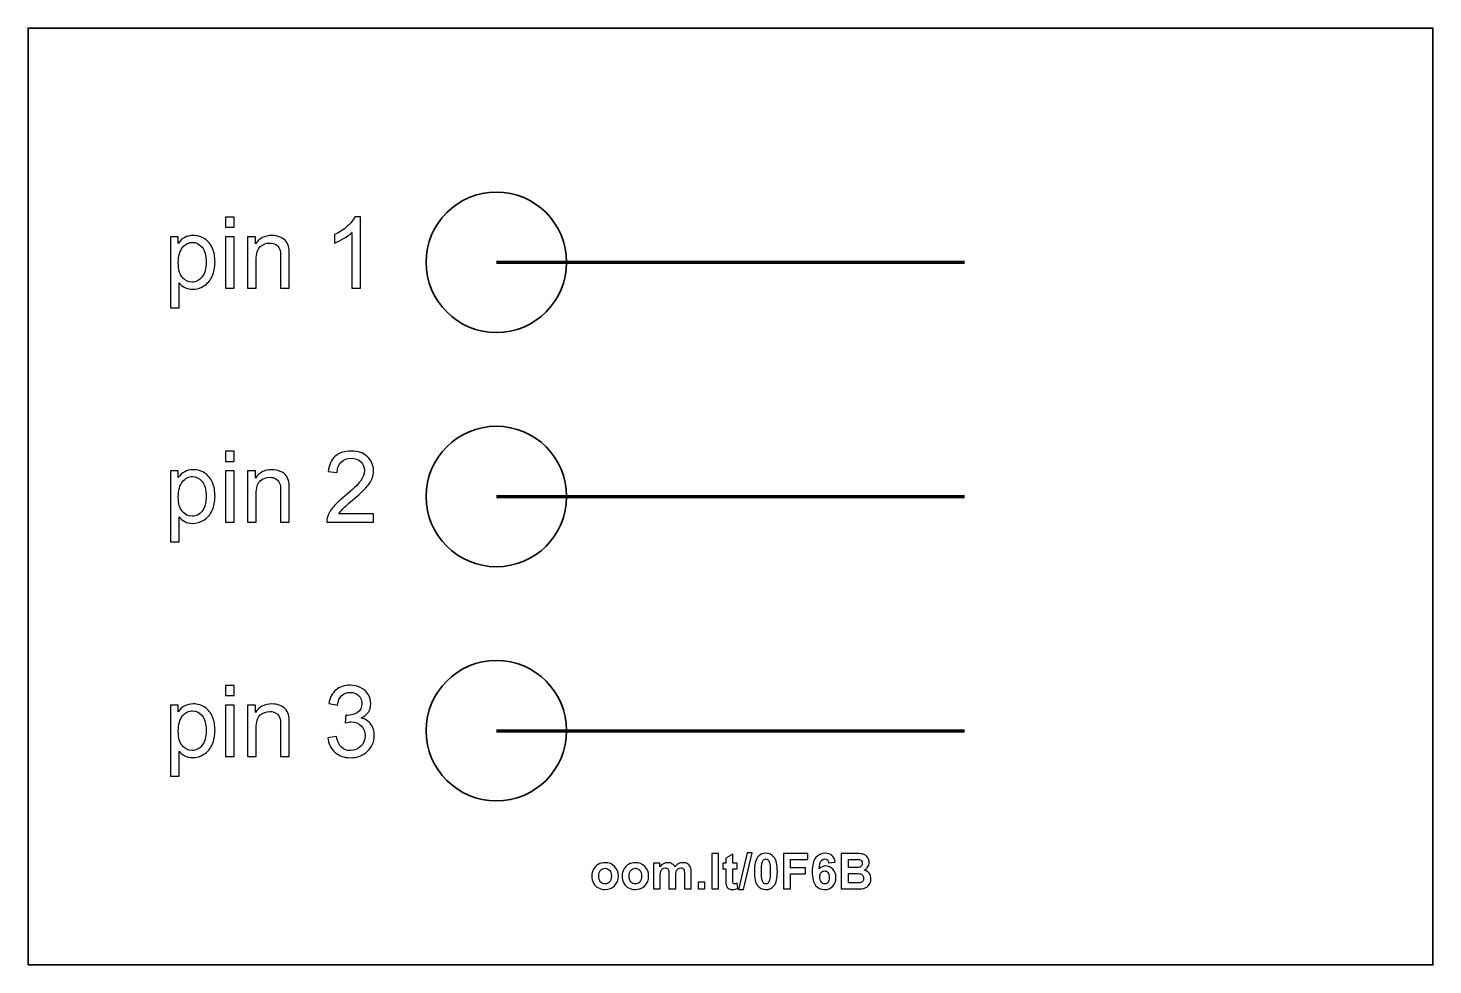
# Model space of a CAD drawing. Header units: centimetres. Extents: x -12 to -9, y -15.85 to -13.85.
import ezdxf

# ---------------------------------------------------------------- set-up
doc = ezdxf.new("R2010")
doc.units = ezdxf.units.CM
doc.header["$MEASUREMENT"] = 0
doc.layers.add('Layer 1', color=7, linetype='Continuous')

msp = doc.modelspace()

# ---------------------------------------------------------------- linework, layer by layer
at = {"layer": 'Layer 1', "color": 7, "lineweight": 35}
msp.add_lwpolyline([(-12, -15.85), (-9, -15.85), (-9, -13.85), (-12, -13.85), (-12, -15.85)], close=True, dxfattribs=at)
at = {"layer": 'Layer 1', "color": 250, "lineweight": 35}
for centre in [(-11, -14.35), (-11, -14.85), (-11, -15.35)]:
    msp.add_ellipse(centre, major_axis=(0, 0.15), ratio=1, dxfattribs=at)
at = {"layer": 'Layer 1', "color": 250}
for points, knots in [([(-11.57831, -14.27495), (-11.57831, -14.27495), (-11.57831, -14.25354), (-11.57831, -14.25354), (-11.57831, -14.25354), (-11.57831, -14.25354), (-11.55968, -14.25354), (-11.55968, -14.25354), (-11.55968, -14.25354), (-11.55968, -14.25354), (-11.55968, -14.27495), (-11.55968, -14.27495), (-11.55968, -14.27495), (-11.55968, -14.27495), (-11.57831, -14.27495), (-11.57831, -14.27495)], [0, 0, 0, 0, 0.25, 0.25, 0.25, 0.25, 0.5, 0.5, 0.5, 0.5, 0.75, 0.75, 0.75, 0.75, 1, 1, 1, 1]), ([(-11.28994, -14.40506), (-11.28994, -14.40506), (-11.30853, -14.40506), (-11.30853, -14.40506), (-11.30853, -14.40506), (-11.30853, -14.40506), (-11.30853, -14.28652), (-11.30853, -14.28652), (-11.30853, -14.28652), (-11.31301, -14.29079), (-11.31887, -14.29506), (-11.32614, -14.29933), (-11.32614, -14.29933), (-11.33344, -14.3036), (-11.33997, -14.30681), (-11.34575, -14.30893), (-11.34575, -14.30893), (-11.34575, -14.30893), (-11.34575, -14.29097), (-11.34575, -14.29097), (-11.34575, -14.29097), (-11.33535, -14.28607), (-11.32624, -14.28014), (-11.31845, -14.27319), (-11.31845, -14.27319), (-11.31069, -14.2662), (-11.30515, -14.25947), (-11.3019, -14.2529), (-11.3019, -14.2529), (-11.3019, -14.2529), (-11.28994, -14.2529), (-11.28994, -14.2529), (-11.28994, -14.2529), (-11.28994, -14.2529), (-11.28994, -14.40506), (-11.28994, -14.40506)], [0, 0, 0, 0, 0.1111111, 0.1111111, 0.1111111, 0.1111111, 0.2222222, 0.2222222, 0.2222222, 0.2222222, 0.3333333, 0.3333333, 0.3333333, 0.3333333, 0.4444444, 0.4444444, 0.4444444, 0.4444444, 0.5555556, 0.5555556, 0.5555556, 0.5555556, 0.6666667, 0.6666667, 0.6666667, 0.6666667, 0.7777778, 0.7777778, 0.7777778, 0.7777778, 0.8888889, 0.8888889, 0.8888889, 0.8888889, 1, 1, 1, 1]), ([(-11.6961, -14.44711), (-11.6961, -14.44711), (-11.6961, -14.29531), (-11.6961, -14.29531), (-11.6961, -14.29531), (-11.6961, -14.29531), (-11.67917, -14.29531), (-11.67917, -14.29531), (-11.67917, -14.29531), (-11.67917, -14.29531), (-11.67917, -14.30956), (-11.67917, -14.30956), (-11.67917, -14.30956), (-11.67518, -14.30399), (-11.67066, -14.29979), (-11.66562, -14.297), (-11.66562, -14.297), (-11.66061, -14.29422), (-11.65451, -14.2928), (-11.64735, -14.2928), (-11.64735, -14.2928), (-11.63796, -14.2928), (-11.62971, -14.29524), (-11.62254, -14.30004), (-11.62254, -14.30004), (-11.61535, -14.30487), (-11.60995, -14.31168), (-11.60632, -14.32046), (-11.60632, -14.32046), (-11.60265, -14.32925), (-11.60081, -14.33888), (-11.60081, -14.34936), (-11.60081, -14.34936), (-11.60081, -14.36057), (-11.60282, -14.3707), (-11.60688, -14.37969), (-11.60688, -14.37969), (-11.6109, -14.38869), (-11.61676, -14.39557), (-11.62445, -14.40037), (-11.62445, -14.40037), (-11.63214, -14.40513), (-11.64022, -14.40753), (-11.64869, -14.40753), (-11.64869, -14.40753), (-11.65489, -14.40753), (-11.66043, -14.40622), (-11.66537, -14.40361), (-11.66537, -14.40361), (-11.67031, -14.401), (-11.67433, -14.39769), (-11.67751, -14.3937), (-11.67751, -14.3937), (-11.67751, -14.3937), (-11.67751, -14.44711), (-11.67751, -14.44711), (-11.67751, -14.44711), (-11.67751, -14.44711), (-11.6961, -14.44711), (-11.6961, -14.44711)], [0, 0, 0, 0, 0.0666667, 0.0666667, 0.0666667, 0.0666667, 0.1333333, 0.1333333, 0.1333333, 0.1333333, 0.2, 0.2, 0.2, 0.2, 0.2666667, 0.2666667, 0.2666667, 0.2666667, 0.3333333, 0.3333333, 0.3333333, 0.3333333, 0.4, 0.4, 0.4, 0.4, 0.4666667, 0.4666667, 0.4666667, 0.4666667, 0.5333333, 0.5333333, 0.5333333, 0.5333333, 0.6, 0.6, 0.6, 0.6, 0.6666667, 0.6666667, 0.6666667, 0.6666667, 0.7333333, 0.7333333, 0.7333333, 0.7333333, 0.8, 0.8, 0.8, 0.8, 0.8666667, 0.8666667, 0.8666667, 0.8666667, 0.9333333, 0.9333333, 0.9333333, 0.9333333, 1, 1, 1, 1]), ([(-11.67927, -14.3508), (-11.67927, -14.36491), (-11.67641, -14.37536), (-11.6707, -14.38213), (-11.6707, -14.38213), (-11.66498, -14.38887), (-11.65803, -14.39225), (-11.64992, -14.39225), (-11.64992, -14.39225), (-11.64167, -14.39225), (-11.63457, -14.38876), (-11.62868, -14.38174), (-11.62868, -14.38174), (-11.62279, -14.37476), (-11.61983, -14.36393), (-11.61983, -14.34925), (-11.61983, -14.34925), (-11.61983, -14.33524), (-11.62272, -14.3248), (-11.62847, -14.31782), (-11.62847, -14.31782), (-11.63422, -14.31087), (-11.6411, -14.30737), (-11.64907, -14.30737), (-11.64907, -14.30737), (-11.65701, -14.30737), (-11.66403, -14.31108), (-11.67013, -14.31849), (-11.67013, -14.31849), (-11.67624, -14.3259), (-11.67927, -14.33669), (-11.67927, -14.3508)], [0, 0, 0, 0, 0.125, 0.125, 0.125, 0.125, 0.25, 0.25, 0.25, 0.25, 0.375, 0.375, 0.375, 0.375, 0.5, 0.5, 0.5, 0.5, 0.625, 0.625, 0.625, 0.625, 0.75, 0.75, 0.75, 0.75, 0.875, 0.875, 0.875, 0.875, 1, 1, 1, 1]), ([(-11.57831, -14.40506), (-11.57831, -14.40506), (-11.57831, -14.29531), (-11.57831, -14.29531), (-11.57831, -14.29531), (-11.57831, -14.29531), (-11.55968, -14.29531), (-11.55968, -14.29531), (-11.55968, -14.29531), (-11.55968, -14.29531), (-11.55968, -14.40506), (-11.55968, -14.40506), (-11.55968, -14.40506), (-11.55968, -14.40506), (-11.57831, -14.40506), (-11.57831, -14.40506)], [0, 0, 0, 0, 0.25, 0.25, 0.25, 0.25, 0.5, 0.5, 0.5, 0.5, 0.75, 0.75, 0.75, 0.75, 1, 1, 1, 1]), ([(-11.53135, -14.40506), (-11.53135, -14.40506), (-11.53135, -14.29531), (-11.53135, -14.29531), (-11.53135, -14.29531), (-11.53135, -14.29531), (-11.51463, -14.29531), (-11.51463, -14.29531), (-11.51463, -14.29531), (-11.51463, -14.29531), (-11.51463, -14.3109), (-11.51463, -14.3109), (-11.51463, -14.3109), (-11.50655, -14.29884), (-11.49491, -14.2928), (-11.4797, -14.2928), (-11.4797, -14.2928), (-11.47307, -14.2928), (-11.467, -14.294), (-11.46146, -14.29637), (-11.46146, -14.29637), (-11.45589, -14.29877), (-11.45176, -14.30187), (-11.44901, -14.30575), (-11.44901, -14.30575), (-11.44622, -14.3096), (-11.44432, -14.31418), (-11.44319, -14.31947), (-11.44319, -14.31947), (-11.44252, -14.32293), (-11.44217, -14.32896), (-11.44217, -14.33757), (-11.44217, -14.33757), (-11.44217, -14.33757), (-11.44217, -14.40506), (-11.44217, -14.40506), (-11.44217, -14.40506), (-11.44217, -14.40506), (-11.46079, -14.40506), (-11.46079, -14.40506), (-11.46079, -14.40506), (-11.46079, -14.40506), (-11.46079, -14.33828), (-11.46079, -14.33828), (-11.46079, -14.33828), (-11.46079, -14.33073), (-11.4615, -14.32505), (-11.46295, -14.32127), (-11.46295, -14.32127), (-11.46439, -14.31753), (-11.46697, -14.31454), (-11.47064, -14.31231), (-11.47064, -14.31231), (-11.47434, -14.31006), (-11.47864, -14.30893), (-11.48362, -14.30893), (-11.48362, -14.30893), (-11.49156, -14.30893), (-11.49836, -14.31147), (-11.50415, -14.31648), (-11.50415, -14.31648), (-11.5099, -14.32152), (-11.51276, -14.33105), (-11.51276, -14.34512), (-11.51276, -14.34512), (-11.51276, -14.34512), (-11.51276, -14.40506), (-11.51276, -14.40506), (-11.51276, -14.40506), (-11.51276, -14.40506), (-11.53135, -14.40506), (-11.53135, -14.40506)], [0, 0, 0, 0, 0.0555556, 0.0555556, 0.0555556, 0.0555556, 0.1111111, 0.1111111, 0.1111111, 0.1111111, 0.1666667, 0.1666667, 0.1666667, 0.1666667, 0.2222222, 0.2222222, 0.2222222, 0.2222222, 0.2777778, 0.2777778, 0.2777778, 0.2777778, 0.3333333, 0.3333333, 0.3333333, 0.3333333, 0.3888889, 0.3888889, 0.3888889, 0.3888889, 0.4444444, 0.4444444, 0.4444444, 0.4444444, 0.5, 0.5, 0.5, 0.5, 0.5555556, 0.5555556, 0.5555556, 0.5555556, 0.6111111, 0.6111111, 0.6111111, 0.6111111, 0.6666667, 0.6666667, 0.6666667, 0.6666667, 0.7222222, 0.7222222, 0.7222222, 0.7222222, 0.7777778, 0.7777778, 0.7777778, 0.7777778, 0.8333333, 0.8333333, 0.8333333, 0.8333333, 0.8888889, 0.8888889, 0.8888889, 0.8888889, 0.9444444, 0.9444444, 0.9444444, 0.9444444, 1, 1, 1, 1]), ([(-11.57831, -14.77495), (-11.57831, -14.77495), (-11.57831, -14.75354), (-11.57831, -14.75354), (-11.57831, -14.75354), (-11.57831, -14.75354), (-11.55968, -14.75354), (-11.55968, -14.75354), (-11.55968, -14.75354), (-11.55968, -14.75354), (-11.55968, -14.77495), (-11.55968, -14.77495), (-11.55968, -14.77495), (-11.55968, -14.77495), (-11.57831, -14.77495), (-11.57831, -14.77495)], [0, 0, 0, 0, 0.25, 0.25, 0.25, 0.25, 0.5, 0.5, 0.5, 0.5, 0.75, 0.75, 0.75, 0.75, 1, 1, 1, 1]), ([(-11.26221, -14.88717), (-11.26221, -14.88717), (-11.26221, -14.90506), (-11.26221, -14.90506), (-11.26221, -14.90506), (-11.26221, -14.90506), (-11.36237, -14.90506), (-11.36237, -14.90506), (-11.36237, -14.90506), (-11.36251, -14.90058), (-11.3618, -14.89628), (-11.36022, -14.89215), (-11.36022, -14.89215), (-11.35768, -14.8853), (-11.35359, -14.8786), (-11.34798, -14.87197), (-11.34798, -14.87197), (-11.34233, -14.86537), (-11.33422, -14.85772), (-11.32363, -14.84904), (-11.32363, -14.84904), (-11.30716, -14.83553), (-11.29601, -14.82484), (-11.29023, -14.81693), (-11.29023, -14.81693), (-11.28444, -14.80907), (-11.28155, -14.80159), (-11.28155, -14.79457), (-11.28155, -14.79457), (-11.28155, -14.7872), (-11.28419, -14.78099), (-11.28945, -14.77591), (-11.28945, -14.77591), (-11.29474, -14.77086), (-11.30162, -14.76832), (-11.31009, -14.76832), (-11.31009, -14.76832), (-11.31905, -14.76832), (-11.32621, -14.771), (-11.33157, -14.7764), (-11.33157, -14.7764), (-11.33697, -14.78176), (-11.33969, -14.78921), (-11.33976, -14.7987), (-11.33976, -14.7987), (-11.33976, -14.7987), (-11.35888, -14.79676), (-11.35888, -14.79676), (-11.35888, -14.79676), (-11.35757, -14.78247), (-11.35263, -14.7716), (-11.3441, -14.76412), (-11.3441, -14.76412), (-11.33556, -14.75664), (-11.32406, -14.7529), (-11.30966, -14.7529), (-11.30966, -14.7529), (-11.29513, -14.7529), (-11.28363, -14.75696), (-11.27516, -14.76501), (-11.27516, -14.76501), (-11.26666, -14.77308), (-11.26243, -14.78307), (-11.26243, -14.79499), (-11.26243, -14.79499), (-11.26243, -14.80106), (-11.26366, -14.80702), (-11.26617, -14.81288), (-11.26617, -14.81288), (-11.26863, -14.81873), (-11.27276, -14.82491), (-11.27851, -14.83136), (-11.27851, -14.83136), (-11.28426, -14.83785), (-11.29382, -14.84674), (-11.30719, -14.85803), (-11.30719, -14.85803), (-11.31834, -14.86742), (-11.3255, -14.87377), (-11.32868, -14.87712), (-11.32868, -14.87712), (-11.33185, -14.88044), (-11.33446, -14.88379), (-11.33655, -14.88717), (-11.33655, -14.88717), (-11.33655, -14.88717), (-11.26221, -14.88717), (-11.26221, -14.88717)], [0, 0, 0, 0, 0.0454545, 0.0454545, 0.0454545, 0.0454545, 0.0909091, 0.0909091, 0.0909091, 0.0909091, 0.1363636, 0.1363636, 0.1363636, 0.1363636, 0.1818182, 0.1818182, 0.1818182, 0.1818182, 0.2272727, 0.2272727, 0.2272727, 0.2272727, 0.2727273, 0.2727273, 0.2727273, 0.2727273, 0.3181818, 0.3181818, 0.3181818, 0.3181818, 0.3636364, 0.3636364, 0.3636364, 0.3636364, 0.4090909, 0.4090909, 0.4090909, 0.4090909, 0.4545455, 0.4545455, 0.4545455, 0.4545455, 0.5, 0.5, 0.5, 0.5, 0.5454545, 0.5454545, 0.5454545, 0.5454545, 0.5909091, 0.5909091, 0.5909091, 0.5909091, 0.6363636, 0.6363636, 0.6363636, 0.6363636, 0.6818182, 0.6818182, 0.6818182, 0.6818182, 0.7272727, 0.7272727, 0.7272727, 0.7272727, 0.7727273, 0.7727273, 0.7727273, 0.7727273, 0.8181818, 0.8181818, 0.8181818, 0.8181818, 0.8636364, 0.8636364, 0.8636364, 0.8636364, 0.9090909, 0.9090909, 0.9090909, 0.9090909, 0.9545455, 0.9545455, 0.9545455, 0.9545455, 1, 1, 1, 1]), ([(-11.6961, -14.94711), (-11.6961, -14.94711), (-11.6961, -14.79531), (-11.6961, -14.79531), (-11.6961, -14.79531), (-11.6961, -14.79531), (-11.67917, -14.79531), (-11.67917, -14.79531), (-11.67917, -14.79531), (-11.67917, -14.79531), (-11.67917, -14.80956), (-11.67917, -14.80956), (-11.67917, -14.80956), (-11.67518, -14.80399), (-11.67066, -14.79979), (-11.66562, -14.797), (-11.66562, -14.797), (-11.66061, -14.79422), (-11.65451, -14.7928), (-11.64735, -14.7928), (-11.64735, -14.7928), (-11.63796, -14.7928), (-11.62971, -14.79524), (-11.62254, -14.80004), (-11.62254, -14.80004), (-11.61535, -14.80487), (-11.60995, -14.81168), (-11.60632, -14.82046), (-11.60632, -14.82046), (-11.60265, -14.82925), (-11.60081, -14.83888), (-11.60081, -14.84936), (-11.60081, -14.84936), (-11.60081, -14.86057), (-11.60282, -14.8707), (-11.60688, -14.87969), (-11.60688, -14.87969), (-11.6109, -14.88869), (-11.61676, -14.89557), (-11.62445, -14.90037), (-11.62445, -14.90037), (-11.63214, -14.90513), (-11.64022, -14.90753), (-11.64869, -14.90753), (-11.64869, -14.90753), (-11.65489, -14.90753), (-11.66043, -14.90622), (-11.66537, -14.90361), (-11.66537, -14.90361), (-11.67031, -14.901), (-11.67433, -14.89769), (-11.67751, -14.8937), (-11.67751, -14.8937), (-11.67751, -14.8937), (-11.67751, -14.94711), (-11.67751, -14.94711), (-11.67751, -14.94711), (-11.67751, -14.94711), (-11.6961, -14.94711), (-11.6961, -14.94711)], [0, 0, 0, 0, 0.0666667, 0.0666667, 0.0666667, 0.0666667, 0.1333333, 0.1333333, 0.1333333, 0.1333333, 0.2, 0.2, 0.2, 0.2, 0.2666667, 0.2666667, 0.2666667, 0.2666667, 0.3333333, 0.3333333, 0.3333333, 0.3333333, 0.4, 0.4, 0.4, 0.4, 0.4666667, 0.4666667, 0.4666667, 0.4666667, 0.5333333, 0.5333333, 0.5333333, 0.5333333, 0.6, 0.6, 0.6, 0.6, 0.6666667, 0.6666667, 0.6666667, 0.6666667, 0.7333333, 0.7333333, 0.7333333, 0.7333333, 0.8, 0.8, 0.8, 0.8, 0.8666667, 0.8666667, 0.8666667, 0.8666667, 0.9333333, 0.9333333, 0.9333333, 0.9333333, 1, 1, 1, 1]), ([(-11.67927, -14.8508), (-11.67927, -14.86491), (-11.67641, -14.87536), (-11.6707, -14.88213), (-11.6707, -14.88213), (-11.66498, -14.88887), (-11.65803, -14.89225), (-11.64992, -14.89225), (-11.64992, -14.89225), (-11.64167, -14.89225), (-11.63457, -14.88876), (-11.62868, -14.88174), (-11.62868, -14.88174), (-11.62279, -14.87476), (-11.61983, -14.86393), (-11.61983, -14.84925), (-11.61983, -14.84925), (-11.61983, -14.83524), (-11.62272, -14.8248), (-11.62847, -14.81782), (-11.62847, -14.81782), (-11.63422, -14.81087), (-11.6411, -14.80737), (-11.64907, -14.80737), (-11.64907, -14.80737), (-11.65701, -14.80737), (-11.66403, -14.81108), (-11.67013, -14.81849), (-11.67013, -14.81849), (-11.67624, -14.8259), (-11.67927, -14.83669), (-11.67927, -14.8508)], [0, 0, 0, 0, 0.125, 0.125, 0.125, 0.125, 0.25, 0.25, 0.25, 0.25, 0.375, 0.375, 0.375, 0.375, 0.5, 0.5, 0.5, 0.5, 0.625, 0.625, 0.625, 0.625, 0.75, 0.75, 0.75, 0.75, 0.875, 0.875, 0.875, 0.875, 1, 1, 1, 1]), ([(-11.57831, -14.90506), (-11.57831, -14.90506), (-11.57831, -14.79531), (-11.57831, -14.79531), (-11.57831, -14.79531), (-11.57831, -14.79531), (-11.55968, -14.79531), (-11.55968, -14.79531), (-11.55968, -14.79531), (-11.55968, -14.79531), (-11.55968, -14.90506), (-11.55968, -14.90506), (-11.55968, -14.90506), (-11.55968, -14.90506), (-11.57831, -14.90506), (-11.57831, -14.90506)], [0, 0, 0, 0, 0.25, 0.25, 0.25, 0.25, 0.5, 0.5, 0.5, 0.5, 0.75, 0.75, 0.75, 0.75, 1, 1, 1, 1]), ([(-11.53135, -14.90506), (-11.53135, -14.90506), (-11.53135, -14.79531), (-11.53135, -14.79531), (-11.53135, -14.79531), (-11.53135, -14.79531), (-11.51463, -14.79531), (-11.51463, -14.79531), (-11.51463, -14.79531), (-11.51463, -14.79531), (-11.51463, -14.8109), (-11.51463, -14.8109), (-11.51463, -14.8109), (-11.50655, -14.79884), (-11.49491, -14.7928), (-11.4797, -14.7928), (-11.4797, -14.7928), (-11.47307, -14.7928), (-11.467, -14.794), (-11.46146, -14.79637), (-11.46146, -14.79637), (-11.45589, -14.79877), (-11.45176, -14.80187), (-11.44901, -14.80575), (-11.44901, -14.80575), (-11.44622, -14.8096), (-11.44432, -14.81418), (-11.44319, -14.81947), (-11.44319, -14.81947), (-11.44252, -14.82293), (-11.44217, -14.82896), (-11.44217, -14.83757), (-11.44217, -14.83757), (-11.44217, -14.83757), (-11.44217, -14.90506), (-11.44217, -14.90506), (-11.44217, -14.90506), (-11.44217, -14.90506), (-11.46079, -14.90506), (-11.46079, -14.90506), (-11.46079, -14.90506), (-11.46079, -14.90506), (-11.46079, -14.83828), (-11.46079, -14.83828), (-11.46079, -14.83828), (-11.46079, -14.83073), (-11.4615, -14.82505), (-11.46295, -14.82127), (-11.46295, -14.82127), (-11.46439, -14.81753), (-11.46697, -14.81454), (-11.47064, -14.81231), (-11.47064, -14.81231), (-11.47434, -14.81006), (-11.47864, -14.80893), (-11.48362, -14.80893), (-11.48362, -14.80893), (-11.49156, -14.80893), (-11.49836, -14.81147), (-11.50415, -14.81648), (-11.50415, -14.81648), (-11.5099, -14.82152), (-11.51276, -14.83105), (-11.51276, -14.84512), (-11.51276, -14.84512), (-11.51276, -14.84512), (-11.51276, -14.90506), (-11.51276, -14.90506), (-11.51276, -14.90506), (-11.51276, -14.90506), (-11.53135, -14.90506), (-11.53135, -14.90506)], [0, 0, 0, 0, 0.0555556, 0.0555556, 0.0555556, 0.0555556, 0.1111111, 0.1111111, 0.1111111, 0.1111111, 0.1666667, 0.1666667, 0.1666667, 0.1666667, 0.2222222, 0.2222222, 0.2222222, 0.2222222, 0.2777778, 0.2777778, 0.2777778, 0.2777778, 0.3333333, 0.3333333, 0.3333333, 0.3333333, 0.3888889, 0.3888889, 0.3888889, 0.3888889, 0.4444444, 0.4444444, 0.4444444, 0.4444444, 0.5, 0.5, 0.5, 0.5, 0.5555556, 0.5555556, 0.5555556, 0.5555556, 0.6111111, 0.6111111, 0.6111111, 0.6111111, 0.6666667, 0.6666667, 0.6666667, 0.6666667, 0.7222222, 0.7222222, 0.7222222, 0.7222222, 0.7777778, 0.7777778, 0.7777778, 0.7777778, 0.8333333, 0.8333333, 0.8333333, 0.8333333, 0.8888889, 0.8888889, 0.8888889, 0.8888889, 0.9444444, 0.9444444, 0.9444444, 0.9444444, 1, 1, 1, 1]), ([(-11.57831, -15.27495), (-11.57831, -15.27495), (-11.57831, -15.25354), (-11.57831, -15.25354), (-11.57831, -15.25354), (-11.57831, -15.25354), (-11.55968, -15.25354), (-11.55968, -15.25354), (-11.55968, -15.25354), (-11.55968, -15.25354), (-11.55968, -15.27495), (-11.55968, -15.27495), (-11.55968, -15.27495), (-11.55968, -15.27495), (-11.57831, -15.27495), (-11.57831, -15.27495)], [0, 0, 0, 0, 0.25, 0.25, 0.25, 0.25, 0.5, 0.5, 0.5, 0.5, 0.75, 0.75, 0.75, 0.75, 1, 1, 1, 1]), ([(-11.3599, -15.36505), (-11.3599, -15.36505), (-11.34131, -15.36258), (-11.34131, -15.36258), (-11.34131, -15.36258), (-11.33916, -15.37313), (-11.33552, -15.38072), (-11.33041, -15.38537), (-11.33041, -15.38537), (-11.32526, -15.39003), (-11.31901, -15.39236), (-11.31164, -15.39236), (-11.31164, -15.39236), (-11.30289, -15.39236), (-11.29548, -15.38933), (-11.28945, -15.38326), (-11.28945, -15.38326), (-11.28345, -15.37719), (-11.28042, -15.36968), (-11.28042, -15.36072), (-11.28042, -15.36072), (-11.28042, -15.35218), (-11.2832, -15.34512), (-11.28878, -15.33958), (-11.28878, -15.33958), (-11.29439, -15.33404), (-11.30148, -15.33126), (-11.31009, -15.33126), (-11.31009, -15.33126), (-11.31361, -15.33126), (-11.31799, -15.33196), (-11.32321, -15.33334), (-11.32321, -15.33334), (-11.32321, -15.33334), (-11.32113, -15.31701), (-11.32113, -15.31701), (-11.32113, -15.31701), (-11.31989, -15.31715), (-11.31891, -15.31722), (-11.31813, -15.31722), (-11.31813, -15.31722), (-11.31023, -15.31722), (-11.3031, -15.31514), (-11.29675, -15.31101), (-11.29675, -15.31101), (-11.2904, -15.30688), (-11.28723, -15.3005), (-11.28723, -15.29189), (-11.28723, -15.29189), (-11.28723, -15.28508), (-11.28955, -15.2794), (-11.29418, -15.27495), (-11.29418, -15.27495), (-11.2988, -15.27047), (-11.30476, -15.26822), (-11.31206, -15.26822), (-11.31206, -15.26822), (-11.31929, -15.26822), (-11.32533, -15.27051), (-11.33012, -15.27502), (-11.33012, -15.27502), (-11.33496, -15.27957), (-11.33806, -15.28642), (-11.33944, -15.29552), (-11.33944, -15.29552), (-11.33944, -15.29552), (-11.35803, -15.2922), (-11.35803, -15.2922), (-11.35803, -15.2922), (-11.35577, -15.27972), (-11.35059, -15.27005), (-11.34254, -15.26321), (-11.34254, -15.26321), (-11.33446, -15.25636), (-11.32445, -15.2529), (-11.31245, -15.2529), (-11.31245, -15.2529), (-11.3042, -15.2529), (-11.29658, -15.2547), (-11.28963, -15.25823), (-11.28963, -15.25823), (-11.28268, -15.26179), (-11.27735, -15.26663), (-11.27364, -15.27277), (-11.27364, -15.27277), (-11.26998, -15.2789), (-11.26811, -15.2854), (-11.26811, -15.29231), (-11.26811, -15.29231), (-11.26811, -15.29884), (-11.26987, -15.3048), (-11.2734, -15.3102), (-11.2734, -15.3102), (-11.27693, -15.31556), (-11.28211, -15.31983), (-11.28899, -15.323), (-11.28899, -15.323), (-11.28003, -15.32505), (-11.27308, -15.32935), (-11.26811, -15.33588), (-11.26811, -15.33588), (-11.26317, -15.34237), (-11.2607, -15.35052), (-11.2607, -15.36029), (-11.2607, -15.36029), (-11.2607, -15.37352), (-11.2655, -15.38474), (-11.27516, -15.39395), (-11.27516, -15.39395), (-11.28479, -15.40315), (-11.297, -15.40774), (-11.31174, -15.40774), (-11.31174, -15.40774), (-11.32504, -15.40774), (-11.33609, -15.40379), (-11.34487, -15.39585), (-11.34487, -15.39585), (-11.35366, -15.38795), (-11.35867, -15.37768), (-11.3599, -15.36505)], [0, 0, 0, 0, 0.0333333, 0.0333333, 0.0333333, 0.0333333, 0.0666667, 0.0666667, 0.0666667, 0.0666667, 0.1, 0.1, 0.1, 0.1, 0.1333333, 0.1333333, 0.1333333, 0.1333333, 0.1666667, 0.1666667, 0.1666667, 0.1666667, 0.2, 0.2, 0.2, 0.2, 0.2333333, 0.2333333, 0.2333333, 0.2333333, 0.2666667, 0.2666667, 0.2666667, 0.2666667, 0.3, 0.3, 0.3, 0.3, 0.3333333, 0.3333333, 0.3333333, 0.3333333, 0.3666667, 0.3666667, 0.3666667, 0.3666667, 0.4, 0.4, 0.4, 0.4, 0.4333333, 0.4333333, 0.4333333, 0.4333333, 0.4666667, 0.4666667, 0.4666667, 0.4666667, 0.5, 0.5, 0.5, 0.5, 0.5333333, 0.5333333, 0.5333333, 0.5333333, 0.5666667, 0.5666667, 0.5666667, 0.5666667, 0.6, 0.6, 0.6, 0.6, 0.6333333, 0.6333333, 0.6333333, 0.6333333, 0.6666667, 0.6666667, 0.6666667, 0.6666667, 0.7, 0.7, 0.7, 0.7, 0.7333333, 0.7333333, 0.7333333, 0.7333333, 0.7666667, 0.7666667, 0.7666667, 0.7666667, 0.8, 0.8, 0.8, 0.8, 0.8333333, 0.8333333, 0.8333333, 0.8333333, 0.8666667, 0.8666667, 0.8666667, 0.8666667, 0.9, 0.9, 0.9, 0.9, 0.9333333, 0.9333333, 0.9333333, 0.9333333, 0.9666667, 0.9666667, 0.9666667, 0.9666667, 1, 1, 1, 1]), ([(-11.6961, -15.44711), (-11.6961, -15.44711), (-11.6961, -15.29531), (-11.6961, -15.29531), (-11.6961, -15.29531), (-11.6961, -15.29531), (-11.67917, -15.29531), (-11.67917, -15.29531), (-11.67917, -15.29531), (-11.67917, -15.29531), (-11.67917, -15.30956), (-11.67917, -15.30956), (-11.67917, -15.30956), (-11.67518, -15.30399), (-11.67066, -15.29979), (-11.66562, -15.297), (-11.66562, -15.297), (-11.66061, -15.29422), (-11.65451, -15.2928), (-11.64735, -15.2928), (-11.64735, -15.2928), (-11.63796, -15.2928), (-11.62971, -15.29524), (-11.62254, -15.30004), (-11.62254, -15.30004), (-11.61535, -15.30487), (-11.60995, -15.31168), (-11.60632, -15.32046), (-11.60632, -15.32046), (-11.60265, -15.32925), (-11.60081, -15.33888), (-11.60081, -15.34936), (-11.60081, -15.34936), (-11.60081, -15.36057), (-11.60282, -15.3707), (-11.60688, -15.37969), (-11.60688, -15.37969), (-11.6109, -15.38869), (-11.61676, -15.39557), (-11.62445, -15.40037), (-11.62445, -15.40037), (-11.63214, -15.40513), (-11.64022, -15.40753), (-11.64869, -15.40753), (-11.64869, -15.40753), (-11.65489, -15.40753), (-11.66043, -15.40622), (-11.66537, -15.40361), (-11.66537, -15.40361), (-11.67031, -15.401), (-11.67433, -15.39769), (-11.67751, -15.3937), (-11.67751, -15.3937), (-11.67751, -15.3937), (-11.67751, -15.44711), (-11.67751, -15.44711), (-11.67751, -15.44711), (-11.67751, -15.44711), (-11.6961, -15.44711), (-11.6961, -15.44711)], [0, 0, 0, 0, 0.0666667, 0.0666667, 0.0666667, 0.0666667, 0.1333333, 0.1333333, 0.1333333, 0.1333333, 0.2, 0.2, 0.2, 0.2, 0.2666667, 0.2666667, 0.2666667, 0.2666667, 0.3333333, 0.3333333, 0.3333333, 0.3333333, 0.4, 0.4, 0.4, 0.4, 0.4666667, 0.4666667, 0.4666667, 0.4666667, 0.5333333, 0.5333333, 0.5333333, 0.5333333, 0.6, 0.6, 0.6, 0.6, 0.6666667, 0.6666667, 0.6666667, 0.6666667, 0.7333333, 0.7333333, 0.7333333, 0.7333333, 0.8, 0.8, 0.8, 0.8, 0.8666667, 0.8666667, 0.8666667, 0.8666667, 0.9333333, 0.9333333, 0.9333333, 0.9333333, 1, 1, 1, 1]), ([(-11.57831, -15.40506), (-11.57831, -15.40506), (-11.57831, -15.29531), (-11.57831, -15.29531), (-11.57831, -15.29531), (-11.57831, -15.29531), (-11.55968, -15.29531), (-11.55968, -15.29531), (-11.55968, -15.29531), (-11.55968, -15.29531), (-11.55968, -15.40506), (-11.55968, -15.40506), (-11.55968, -15.40506), (-11.55968, -15.40506), (-11.57831, -15.40506), (-11.57831, -15.40506)], [0, 0, 0, 0, 0.25, 0.25, 0.25, 0.25, 0.5, 0.5, 0.5, 0.5, 0.75, 0.75, 0.75, 0.75, 1, 1, 1, 1]), ([(-11.53135, -15.40506), (-11.53135, -15.40506), (-11.53135, -15.29531), (-11.53135, -15.29531), (-11.53135, -15.29531), (-11.53135, -15.29531), (-11.51463, -15.29531), (-11.51463, -15.29531), (-11.51463, -15.29531), (-11.51463, -15.29531), (-11.51463, -15.3109), (-11.51463, -15.3109), (-11.51463, -15.3109), (-11.50655, -15.29884), (-11.49491, -15.2928), (-11.4797, -15.2928), (-11.4797, -15.2928), (-11.47307, -15.2928), (-11.467, -15.294), (-11.46146, -15.29637), (-11.46146, -15.29637), (-11.45589, -15.29877), (-11.45176, -15.30187), (-11.44901, -15.30575), (-11.44901, -15.30575), (-11.44622, -15.3096), (-11.44432, -15.31418), (-11.44319, -15.31947), (-11.44319, -15.31947), (-11.44252, -15.32293), (-11.44217, -15.32896), (-11.44217, -15.33757), (-11.44217, -15.33757), (-11.44217, -15.33757), (-11.44217, -15.40506), (-11.44217, -15.40506), (-11.44217, -15.40506), (-11.44217, -15.40506), (-11.46079, -15.40506), (-11.46079, -15.40506), (-11.46079, -15.40506), (-11.46079, -15.40506), (-11.46079, -15.33828), (-11.46079, -15.33828), (-11.46079, -15.33828), (-11.46079, -15.33073), (-11.4615, -15.32505), (-11.46295, -15.32127), (-11.46295, -15.32127), (-11.46439, -15.31753), (-11.46697, -15.31454), (-11.47064, -15.31231), (-11.47064, -15.31231), (-11.47434, -15.31006), (-11.47864, -15.30893), (-11.48362, -15.30893), (-11.48362, -15.30893), (-11.49156, -15.30893), (-11.49836, -15.31147), (-11.50415, -15.31648), (-11.50415, -15.31648), (-11.5099, -15.32152), (-11.51276, -15.33105), (-11.51276, -15.34512), (-11.51276, -15.34512), (-11.51276, -15.34512), (-11.51276, -15.40506), (-11.51276, -15.40506), (-11.51276, -15.40506), (-11.51276, -15.40506), (-11.53135, -15.40506), (-11.53135, -15.40506)], [0, 0, 0, 0, 0.0555556, 0.0555556, 0.0555556, 0.0555556, 0.1111111, 0.1111111, 0.1111111, 0.1111111, 0.1666667, 0.1666667, 0.1666667, 0.1666667, 0.2222222, 0.2222222, 0.2222222, 0.2222222, 0.2777778, 0.2777778, 0.2777778, 0.2777778, 0.3333333, 0.3333333, 0.3333333, 0.3333333, 0.3888889, 0.3888889, 0.3888889, 0.3888889, 0.4444444, 0.4444444, 0.4444444, 0.4444444, 0.5, 0.5, 0.5, 0.5, 0.5555556, 0.5555556, 0.5555556, 0.5555556, 0.6111111, 0.6111111, 0.6111111, 0.6111111, 0.6666667, 0.6666667, 0.6666667, 0.6666667, 0.7222222, 0.7222222, 0.7222222, 0.7222222, 0.7777778, 0.7777778, 0.7777778, 0.7777778, 0.8333333, 0.8333333, 0.8333333, 0.8333333, 0.8888889, 0.8888889, 0.8888889, 0.8888889, 0.9444444, 0.9444444, 0.9444444, 0.9444444, 1, 1, 1, 1]), ([(-11.67927, -15.3508), (-11.67927, -15.36491), (-11.67641, -15.37536), (-11.6707, -15.38213), (-11.6707, -15.38213), (-11.66498, -15.38887), (-11.65803, -15.39225), (-11.64992, -15.39225), (-11.64992, -15.39225), (-11.64167, -15.39225), (-11.63457, -15.38876), (-11.62868, -15.38174), (-11.62868, -15.38174), (-11.62279, -15.37476), (-11.61983, -15.36393), (-11.61983, -15.34925), (-11.61983, -15.34925), (-11.61983, -15.33524), (-11.62272, -15.3248), (-11.62847, -15.31782), (-11.62847, -15.31782), (-11.63422, -15.31087), (-11.6411, -15.30737), (-11.64907, -15.30737), (-11.64907, -15.30737), (-11.65701, -15.30737), (-11.66403, -15.31108), (-11.67013, -15.31849), (-11.67013, -15.31849), (-11.67624, -15.3259), (-11.67927, -15.33669), (-11.67927, -15.3508)], [0, 0, 0, 0, 0.125, 0.125, 0.125, 0.125, 0.25, 0.25, 0.25, 0.25, 0.375, 0.375, 0.375, 0.375, 0.5, 0.5, 0.5, 0.5, 0.625, 0.625, 0.625, 0.625, 0.75, 0.75, 0.75, 0.75, 0.875, 0.875, 0.875, 0.875, 1, 1, 1, 1]), ([(-10.53998, -15.68788), (-10.53998, -15.68788), (-10.53998, -15.61212), (-10.53998, -15.61212), (-10.53998, -15.61212), (-10.53998, -15.61212), (-10.52546, -15.61212), (-10.52546, -15.61212), (-10.52546, -15.61212), (-10.52546, -15.61212), (-10.52546, -15.68788), (-10.52546, -15.68788), (-10.52546, -15.68788), (-10.52546, -15.68788), (-10.53998, -15.68788), (-10.53998, -15.68788)], [0, 0, 0, 0, 0.25, 0.25, 0.25, 0.25, 0.5, 0.5, 0.5, 0.5, 0.75, 0.75, 0.75, 0.75, 1, 1, 1, 1]), ([(-10.48543, -15.63301), (-10.48543, -15.63301), (-10.48543, -15.64458), (-10.48543, -15.64458), (-10.48543, -15.64458), (-10.48543, -15.64458), (-10.49534, -15.64458), (-10.49534, -15.64458), (-10.49534, -15.64458), (-10.49534, -15.64458), (-10.49534, -15.6667), (-10.49534, -15.6667), (-10.49534, -15.6667), (-10.49534, -15.67118), (-10.49525, -15.67379), (-10.49506, -15.67453), (-10.49506, -15.67453), (-10.49486, -15.67527), (-10.49444, -15.67587), (-10.49377, -15.67636), (-10.49377, -15.67636), (-10.4931, -15.67684), (-10.49227, -15.67709), (-10.49132, -15.67709), (-10.49132, -15.67709), (-10.48996, -15.67709), (-10.48802, -15.67661), (-10.48546, -15.67569), (-10.48546, -15.67569), (-10.48546, -15.67569), (-10.48423, -15.68695), (-10.48423, -15.68695), (-10.48423, -15.68695), (-10.48761, -15.68839), (-10.49142, -15.68911), (-10.49571, -15.68911), (-10.49571, -15.68911), (-10.49832, -15.68911), (-10.50068, -15.68867), (-10.50278, -15.68781), (-10.50278, -15.68781), (-10.50488, -15.68693), (-10.50642, -15.68578), (-10.5074, -15.68439), (-10.5074, -15.68439), (-10.50839, -15.68299), (-10.50906, -15.68111), (-10.50945, -15.67873), (-10.50945, -15.67873), (-10.50975, -15.67705), (-10.50991, -15.67363), (-10.50991, -15.6685), (-10.50991, -15.6685), (-10.50991, -15.6685), (-10.50991, -15.64458), (-10.50991, -15.64458), (-10.50991, -15.64458), (-10.50991, -15.64458), (-10.51657, -15.64458), (-10.51657, -15.64458), (-10.51657, -15.64458), (-10.51657, -15.64458), (-10.51657, -15.63301), (-10.51657, -15.63301), (-10.51657, -15.63301), (-10.51657, -15.63301), (-10.50991, -15.63301), (-10.50991, -15.63301), (-10.50991, -15.63301), (-10.50991, -15.63301), (-10.50991, -15.62209), (-10.50991, -15.62209), (-10.50991, -15.62209), (-10.50991, -15.62209), (-10.49534, -15.61362), (-10.49534, -15.61362), (-10.49534, -15.61362), (-10.49534, -15.61362), (-10.49534, -15.63301), (-10.49534, -15.63301), (-10.49534, -15.63301), (-10.49534, -15.63301), (-10.48543, -15.63301), (-10.48543, -15.63301)], [0, 0, 0, 0, 0.047619, 0.047619, 0.047619, 0.047619, 0.0952381, 0.0952381, 0.0952381, 0.0952381, 0.1428571, 0.1428571, 0.1428571, 0.1428571, 0.1904762, 0.1904762, 0.1904762, 0.1904762, 0.2380952, 0.2380952, 0.2380952, 0.2380952, 0.2857143, 0.2857143, 0.2857143, 0.2857143, 0.3333333, 0.3333333, 0.3333333, 0.3333333, 0.3809524, 0.3809524, 0.3809524, 0.3809524, 0.4285714, 0.4285714, 0.4285714, 0.4285714, 0.4761905, 0.4761905, 0.4761905, 0.4761905, 0.5238095, 0.5238095, 0.5238095, 0.5238095, 0.5714286, 0.5714286, 0.5714286, 0.5714286, 0.6190476, 0.6190476, 0.6190476, 0.6190476, 0.6666667, 0.6666667, 0.6666667, 0.6666667, 0.7142857, 0.7142857, 0.7142857, 0.7142857, 0.7619048, 0.7619048, 0.7619048, 0.7619048, 0.8095238, 0.8095238, 0.8095238, 0.8095238, 0.8571429, 0.8571429, 0.8571429, 0.8571429, 0.9047619, 0.9047619, 0.9047619, 0.9047619, 0.952381, 0.952381, 0.952381, 0.952381, 1, 1, 1, 1]), ([(-10.4831, -15.68917), (-10.4831, -15.68917), (-10.46433, -15.61084), (-10.46433, -15.61084), (-10.46433, -15.61084), (-10.46433, -15.61084), (-10.45343, -15.61084), (-10.45343, -15.61084), (-10.45343, -15.61084), (-10.45343, -15.61084), (-10.47239, -15.68917), (-10.47239, -15.68917), (-10.47239, -15.68917), (-10.47239, -15.68917), (-10.4831, -15.68917), (-10.4831, -15.68917)], [0, 0, 0, 0, 0.25, 0.25, 0.25, 0.25, 0.5, 0.5, 0.5, 0.5, 0.75, 0.75, 0.75, 0.75, 1, 1, 1, 1]), ([(-10.42451, -15.61181), (-10.41715, -15.61181), (-10.41142, -15.61443), (-10.40729, -15.61967), (-10.40729, -15.61967), (-10.40237, -15.62586), (-10.3999, -15.63615), (-10.3999, -15.65052), (-10.3999, -15.65052), (-10.3999, -15.66484), (-10.40239, -15.67515), (-10.40735, -15.68142), (-10.40735, -15.68142), (-10.41144, -15.68659), (-10.41715, -15.68917), (-10.42451, -15.68917), (-10.42451, -15.68917), (-10.43186, -15.68917), (-10.43781, -15.68635), (-10.44232, -15.68067), (-10.44232, -15.68067), (-10.44684, -15.675), (-10.4491, -15.6649), (-10.4491, -15.65036), (-10.4491, -15.65036), (-10.4491, -15.63609), (-10.44661, -15.62583), (-10.44165, -15.61957), (-10.44165, -15.61957), (-10.43756, -15.6144), (-10.43184, -15.61181), (-10.42451, -15.61181)], [0, 0, 0, 0, 0.125, 0.125, 0.125, 0.125, 0.25, 0.25, 0.25, 0.25, 0.375, 0.375, 0.375, 0.375, 0.5, 0.5, 0.5, 0.5, 0.625, 0.625, 0.625, 0.625, 0.75, 0.75, 0.75, 0.75, 0.875, 0.875, 0.875, 0.875, 1, 1, 1, 1]), ([(-10.42451, -15.62385), (-10.42625, -15.62385), (-10.42782, -15.62442), (-10.4292, -15.62553), (-10.4292, -15.62553), (-10.43057, -15.62666), (-10.43165, -15.62867), (-10.43241, -15.63156), (-10.43241, -15.63156), (-10.4334, -15.63532), (-10.43391, -15.64163), (-10.43391, -15.65052), (-10.43391, -15.65052), (-10.43391, -15.65941), (-10.43345, -15.66551), (-10.43257, -15.66883), (-10.43257, -15.66883), (-10.43167, -15.67216), (-10.43054, -15.67437), (-10.42918, -15.67548), (-10.42918, -15.67548), (-10.42781, -15.67657), (-10.42625, -15.67714), (-10.42451, -15.67714), (-10.42451, -15.67714), (-10.42274, -15.67714), (-10.42117, -15.67657), (-10.4198, -15.67544), (-10.4198, -15.67544), (-10.41842, -15.67433), (-10.41735, -15.67232), (-10.41659, -15.66943), (-10.41659, -15.66943), (-10.4156, -15.66571), (-10.41509, -15.65941), (-10.41509, -15.65052), (-10.41509, -15.65052), (-10.41509, -15.64163), (-10.41555, -15.63553), (-10.41643, -15.6322), (-10.41643, -15.6322), (-10.41733, -15.62888), (-10.41846, -15.62666), (-10.41982, -15.62553), (-10.41982, -15.62553), (-10.42119, -15.62442), (-10.42274, -15.62385), (-10.42451, -15.62385)], [0, 0, 0, 0, 0.0833333, 0.0833333, 0.0833333, 0.0833333, 0.1666667, 0.1666667, 0.1666667, 0.1666667, 0.25, 0.25, 0.25, 0.25, 0.3333333, 0.3333333, 0.3333333, 0.3333333, 0.4166667, 0.4166667, 0.4166667, 0.4166667, 0.5, 0.5, 0.5, 0.5, 0.5833333, 0.5833333, 0.5833333, 0.5833333, 0.6666667, 0.6666667, 0.6666667, 0.6666667, 0.75, 0.75, 0.75, 0.75, 0.8333333, 0.8333333, 0.8333333, 0.8333333, 0.9166667, 0.9166667, 0.9166667, 0.9166667, 1, 1, 1, 1]), ([(-10.38688, -15.68788), (-10.38688, -15.68788), (-10.38688, -15.61212), (-10.38688, -15.61212), (-10.38688, -15.61212), (-10.38688, -15.61212), (-10.33494, -15.61212), (-10.33494, -15.61212), (-10.33494, -15.61212), (-10.33494, -15.61212), (-10.33494, -15.62495), (-10.33494, -15.62495), (-10.33494, -15.62495), (-10.33494, -15.62495), (-10.37157, -15.62495), (-10.37157, -15.62495), (-10.37157, -15.62495), (-10.37157, -15.62495), (-10.37157, -15.64287), (-10.37157, -15.64287), (-10.37157, -15.64287), (-10.37157, -15.64287), (-10.33995, -15.64287), (-10.33995, -15.64287), (-10.33995, -15.64287), (-10.33995, -15.64287), (-10.33995, -15.65569), (-10.33995, -15.65569), (-10.33995, -15.65569), (-10.33995, -15.65569), (-10.37157, -15.65569), (-10.37157, -15.65569), (-10.37157, -15.65569), (-10.37157, -15.65569), (-10.37157, -15.68788), (-10.37157, -15.68788), (-10.37157, -15.68788), (-10.37157, -15.68788), (-10.38688, -15.68788), (-10.38688, -15.68788)], [0, 0, 0, 0, 0.1, 0.1, 0.1, 0.1, 0.2, 0.2, 0.2, 0.2, 0.3, 0.3, 0.3, 0.3, 0.4, 0.4, 0.4, 0.4, 0.5, 0.5, 0.5, 0.5, 0.6, 0.6, 0.6, 0.6, 0.7, 0.7, 0.7, 0.7, 0.8, 0.8, 0.8, 0.8, 0.9, 0.9, 0.9, 0.9, 1, 1, 1, 1]), ([(-10.27635, -15.63068), (-10.27635, -15.63068), (-10.29041, -15.63223), (-10.29041, -15.63223), (-10.29041, -15.63223), (-10.29074, -15.62934), (-10.29164, -15.6272), (-10.29309, -15.62581), (-10.29309, -15.62581), (-10.29453, -15.62443), (-10.29642, -15.62375), (-10.29873, -15.62375), (-10.29873, -15.62375), (-10.30178, -15.62375), (-10.30438, -15.62512), (-10.30651, -15.62789), (-10.30651, -15.62789), (-10.30863, -15.63064), (-10.30995, -15.63638), (-10.31051, -15.64509), (-10.31051, -15.64509), (-10.30688, -15.64082), (-10.3024, -15.63869), (-10.29702, -15.63869), (-10.29702, -15.63869), (-10.29095, -15.63869), (-10.28577, -15.641), (-10.28145, -15.64562), (-10.28145, -15.64562), (-10.27712, -15.65022), (-10.27496, -15.65618), (-10.27496, -15.66349), (-10.27496, -15.66349), (-10.27496, -15.67125), (-10.27723, -15.67746), (-10.28178, -15.68215), (-10.28178, -15.68215), (-10.28631, -15.68682), (-10.29217, -15.68917), (-10.2993, -15.68917), (-10.2993, -15.68917), (-10.30693, -15.68917), (-10.31323, -15.6862), (-10.31815, -15.68026), (-10.31815, -15.68026), (-10.32307, -15.67432), (-10.32554, -15.66458), (-10.32554, -15.65103), (-10.32554, -15.65103), (-10.32554, -15.63715), (-10.32298, -15.62715), (-10.31785, -15.62101), (-10.31785, -15.62101), (-10.31272, -15.61487), (-10.30605, -15.61181), (-10.29785, -15.61181), (-10.29785, -15.61181), (-10.2921, -15.61181), (-10.28734, -15.61343), (-10.28356, -15.61664), (-10.28356, -15.61664), (-10.27979, -15.61987), (-10.27739, -15.62454), (-10.27635, -15.63068)], [0, 0, 0, 0, 0.0625, 0.0625, 0.0625, 0.0625, 0.125, 0.125, 0.125, 0.125, 0.1875, 0.1875, 0.1875, 0.1875, 0.25, 0.25, 0.25, 0.25, 0.3125, 0.3125, 0.3125, 0.3125, 0.375, 0.375, 0.375, 0.375, 0.4375, 0.4375, 0.4375, 0.4375, 0.5, 0.5, 0.5, 0.5, 0.5625, 0.5625, 0.5625, 0.5625, 0.625, 0.625, 0.625, 0.625, 0.6875, 0.6875, 0.6875, 0.6875, 0.75, 0.75, 0.75, 0.75, 0.8125, 0.8125, 0.8125, 0.8125, 0.875, 0.875, 0.875, 0.875, 0.9375, 0.9375, 0.9375, 0.9375, 1, 1, 1, 1]), ([(-10.26344, -15.61212), (-10.26344, -15.61212), (-10.23315, -15.61212), (-10.23315, -15.61212), (-10.23315, -15.61212), (-10.22715, -15.61212), (-10.22267, -15.61237), (-10.21973, -15.61288), (-10.21973, -15.61288), (-10.21678, -15.61338), (-10.21416, -15.61442), (-10.21183, -15.616), (-10.21183, -15.616), (-10.2095, -15.61759), (-10.20758, -15.61969), (-10.20602, -15.62234), (-10.20602, -15.62234), (-10.20447, -15.62496), (-10.2037, -15.62793), (-10.2037, -15.63119), (-10.2037, -15.63119), (-10.2037, -15.63474), (-10.20465, -15.638), (-10.20655, -15.64096), (-10.20655, -15.64096), (-10.20848, -15.64393), (-10.21107, -15.64615), (-10.21433, -15.64763), (-10.21433, -15.64763), (-10.20973, -15.64897), (-10.20617, -15.65126), (-10.2037, -15.65449), (-10.2037, -15.65449), (-10.20121, -15.65774), (-10.19997, -15.66155), (-10.19997, -15.66592), (-10.19997, -15.66592), (-10.19997, -15.66936), (-10.20077, -15.67271), (-10.20237, -15.67597), (-10.20237, -15.67597), (-10.20398, -15.67922), (-10.20617, -15.68183), (-10.20893, -15.68377), (-10.20893, -15.68377), (-10.2117, -15.68571), (-10.21513, -15.68691), (-10.2192, -15.68737), (-10.2192, -15.68737), (-10.22174, -15.68763), (-10.2279, -15.68781), (-10.23765, -15.68788), (-10.23765, -15.68788), (-10.23765, -15.68788), (-10.26344, -15.68788), (-10.26344, -15.68788), (-10.26344, -15.68788), (-10.26344, -15.68788), (-10.26344, -15.61212), (-10.26344, -15.61212)], [0, 0, 0, 0, 0.0666667, 0.0666667, 0.0666667, 0.0666667, 0.1333333, 0.1333333, 0.1333333, 0.1333333, 0.2, 0.2, 0.2, 0.2, 0.2666667, 0.2666667, 0.2666667, 0.2666667, 0.3333333, 0.3333333, 0.3333333, 0.3333333, 0.4, 0.4, 0.4, 0.4, 0.4666667, 0.4666667, 0.4666667, 0.4666667, 0.5333333, 0.5333333, 0.5333333, 0.5333333, 0.6, 0.6, 0.6, 0.6, 0.6666667, 0.6666667, 0.6666667, 0.6666667, 0.7333333, 0.7333333, 0.7333333, 0.7333333, 0.8, 0.8, 0.8, 0.8, 0.8666667, 0.8666667, 0.8666667, 0.8666667, 0.9333333, 0.9333333, 0.9333333, 0.9333333, 1, 1, 1, 1]), ([(-10.24813, -15.62473), (-10.24813, -15.62473), (-10.24813, -15.64225), (-10.24813, -15.64225), (-10.24813, -15.64225), (-10.24813, -15.64225), (-10.23811, -15.64225), (-10.23811, -15.64225), (-10.23811, -15.64225), (-10.23215, -15.64225), (-10.22844, -15.64216), (-10.227, -15.64199), (-10.227, -15.64199), (-10.22439, -15.64169), (-10.22232, -15.64079), (-10.22082, -15.63929), (-10.22082, -15.63929), (-10.21932, -15.63779), (-10.21858, -15.63581), (-10.21858, -15.63336), (-10.21858, -15.63336), (-10.21858, -15.63101), (-10.21922, -15.62911), (-10.22051, -15.62765), (-10.22051, -15.62765), (-10.22181, -15.62618), (-10.22373, -15.6253), (-10.22627, -15.625), (-10.22627, -15.625), (-10.22779, -15.62482), (-10.23215, -15.62473), (-10.23934, -15.62473), (-10.23934, -15.62473), (-10.23934, -15.62473), (-10.24813, -15.62473), (-10.24813, -15.62473)], [0, 0, 0, 0, 0.1111111, 0.1111111, 0.1111111, 0.1111111, 0.2222222, 0.2222222, 0.2222222, 0.2222222, 0.3333333, 0.3333333, 0.3333333, 0.3333333, 0.4444444, 0.4444444, 0.4444444, 0.4444444, 0.5555556, 0.5555556, 0.5555556, 0.5555556, 0.6666667, 0.6666667, 0.6666667, 0.6666667, 0.7777778, 0.7777778, 0.7777778, 0.7777778, 0.8888889, 0.8888889, 0.8888889, 0.8888889, 1, 1, 1, 1]), ([(-10.79613, -15.65966), (-10.79613, -15.65484), (-10.79493, -15.65017), (-10.79256, -15.64565), (-10.79256, -15.64565), (-10.79018, -15.64116), (-10.78681, -15.6377), (-10.78246, -15.63534), (-10.78246, -15.63534), (-10.7781, -15.63295), (-10.77323, -15.63175), (-10.76785, -15.63175), (-10.76785, -15.63175), (-10.75956, -15.63175), (-10.75275, -15.63445), (-10.74744, -15.63985), (-10.74744, -15.63985), (-10.74214, -15.64525), (-10.73949, -15.65206), (-10.73949, -15.66029), (-10.73949, -15.66029), (-10.73949, -15.66858), (-10.74217, -15.67546), (-10.74752, -15.68093), (-10.74752, -15.68093), (-10.75288, -15.6864), (-10.75962, -15.68911), (-10.76775, -15.68911), (-10.76775, -15.68911), (-10.77279, -15.68911), (-10.77757, -15.68799), (-10.78214, -15.68571), (-10.78214, -15.68571), (-10.78671, -15.68344), (-10.79018, -15.6801), (-10.79256, -15.67571), (-10.79256, -15.67571), (-10.79493, -15.67132), (-10.79613, -15.66597), (-10.79613, -15.65966)], [0, 0, 0, 0, 0.1, 0.1, 0.1, 0.1, 0.2, 0.2, 0.2, 0.2, 0.3, 0.3, 0.3, 0.3, 0.4, 0.4, 0.4, 0.4, 0.5, 0.5, 0.5, 0.5, 0.6, 0.6, 0.6, 0.6, 0.7, 0.7, 0.7, 0.7, 0.8, 0.8, 0.8, 0.8, 0.9, 0.9, 0.9, 0.9, 1, 1, 1, 1]), ([(-10.78124, -15.66043), (-10.78124, -15.66588), (-10.77995, -15.67005), (-10.77736, -15.67294), (-10.77736, -15.67294), (-10.77478, -15.67583), (-10.77159, -15.67728), (-10.7678, -15.67728), (-10.7678, -15.67728), (-10.76401, -15.67728), (-10.76083, -15.67583), (-10.75827, -15.67294), (-10.75827, -15.67294), (-10.7557, -15.67005), (-10.75441, -15.66585), (-10.75441, -15.66033), (-10.75441, -15.66033), (-10.75441, -15.65497), (-10.7557, -15.65082), (-10.75827, -15.64793), (-10.75827, -15.64793), (-10.76083, -15.64504), (-10.76401, -15.64359), (-10.7678, -15.64359), (-10.7678, -15.64359), (-10.77159, -15.64359), (-10.77478, -15.64504), (-10.77736, -15.64793), (-10.77736, -15.64793), (-10.77995, -15.65082), (-10.78124, -15.655), (-10.78124, -15.66043)], [0, 0, 0, 0, 0.125, 0.125, 0.125, 0.125, 0.25, 0.25, 0.25, 0.25, 0.375, 0.375, 0.375, 0.375, 0.5, 0.5, 0.5, 0.5, 0.625, 0.625, 0.625, 0.625, 0.75, 0.75, 0.75, 0.75, 0.875, 0.875, 0.875, 0.875, 1, 1, 1, 1]), ([(-10.73149, -15.65966), (-10.73149, -15.65484), (-10.73029, -15.65017), (-10.72792, -15.64565), (-10.72792, -15.64565), (-10.72554, -15.64116), (-10.72217, -15.6377), (-10.71782, -15.63534), (-10.71782, -15.63534), (-10.71346, -15.63295), (-10.70859, -15.63175), (-10.70321, -15.63175), (-10.70321, -15.63175), (-10.69492, -15.63175), (-10.68811, -15.63445), (-10.6828, -15.63985), (-10.6828, -15.63985), (-10.6775, -15.64525), (-10.67485, -15.65206), (-10.67485, -15.66029), (-10.67485, -15.66029), (-10.67485, -15.66858), (-10.67753, -15.67546), (-10.68288, -15.68093), (-10.68288, -15.68093), (-10.68824, -15.6864), (-10.69498, -15.68911), (-10.70311, -15.68911), (-10.70311, -15.68911), (-10.70815, -15.68911), (-10.71293, -15.68799), (-10.7175, -15.68571), (-10.7175, -15.68571), (-10.72207, -15.68344), (-10.72554, -15.6801), (-10.72792, -15.67571), (-10.72792, -15.67571), (-10.73029, -15.67132), (-10.73149, -15.66597), (-10.73149, -15.65966)], [0, 0, 0, 0, 0.1, 0.1, 0.1, 0.1, 0.2, 0.2, 0.2, 0.2, 0.3, 0.3, 0.3, 0.3, 0.4, 0.4, 0.4, 0.4, 0.5, 0.5, 0.5, 0.5, 0.6, 0.6, 0.6, 0.6, 0.7, 0.7, 0.7, 0.7, 0.8, 0.8, 0.8, 0.8, 0.9, 0.9, 0.9, 0.9, 1, 1, 1, 1]), ([(-10.7166, -15.66043), (-10.7166, -15.66588), (-10.71531, -15.67005), (-10.71272, -15.67294), (-10.71272, -15.67294), (-10.71014, -15.67583), (-10.70695, -15.67728), (-10.70316, -15.67728), (-10.70316, -15.67728), (-10.69937, -15.67728), (-10.69619, -15.67583), (-10.69363, -15.67294), (-10.69363, -15.67294), (-10.69106, -15.67005), (-10.68977, -15.66585), (-10.68977, -15.66033), (-10.68977, -15.66033), (-10.68977, -15.65497), (-10.69106, -15.65082), (-10.69363, -15.64793), (-10.69363, -15.64793), (-10.69619, -15.64504), (-10.69937, -15.64359), (-10.70316, -15.64359), (-10.70316, -15.64359), (-10.70695, -15.64359), (-10.71014, -15.64504), (-10.71272, -15.64793), (-10.71272, -15.64793), (-10.71531, -15.65082), (-10.7166, -15.655), (-10.7166, -15.66043)], [0, 0, 0, 0, 0.125, 0.125, 0.125, 0.125, 0.25, 0.25, 0.25, 0.25, 0.375, 0.375, 0.375, 0.375, 0.5, 0.5, 0.5, 0.5, 0.625, 0.625, 0.625, 0.625, 0.75, 0.75, 0.75, 0.75, 0.875, 0.875, 0.875, 0.875, 1, 1, 1, 1]), ([(-10.66457, -15.63301), (-10.66457, -15.63301), (-10.65118, -15.63301), (-10.65118, -15.63301), (-10.65118, -15.63301), (-10.65118, -15.63301), (-10.65118, -15.64049), (-10.65118, -15.64049), (-10.65118, -15.64049), (-10.6464, -15.63467), (-10.64069, -15.63175), (-10.63407, -15.63175), (-10.63407, -15.63175), (-10.63056, -15.63175), (-10.62751, -15.63248), (-10.62494, -15.63392), (-10.62494, -15.63392), (-10.62235, -15.63537), (-10.62023, -15.63756), (-10.61857, -15.64049), (-10.61857, -15.64049), (-10.61617, -15.63756), (-10.61356, -15.63537), (-10.61077, -15.63392), (-10.61077, -15.63392), (-10.60799, -15.63248), (-10.60501, -15.63175), (-10.60183, -15.63175), (-10.60183, -15.63175), (-10.59781, -15.63175), (-10.59439, -15.63258), (-10.5916, -15.63422), (-10.5916, -15.63422), (-10.58881, -15.63585), (-10.58673, -15.63826), (-10.58536, -15.64142), (-10.58536, -15.64142), (-10.58435, -15.64377), (-10.58386, -15.64756), (-10.58386, -15.6528), (-10.58386, -15.6528), (-10.58386, -15.6528), (-10.58386, -15.68788), (-10.58386, -15.68788), (-10.58386, -15.68788), (-10.58386, -15.68788), (-10.59837, -15.68788), (-10.59837, -15.68788), (-10.59837, -15.68788), (-10.59837, -15.68788), (-10.59837, -15.65652), (-10.59837, -15.65652), (-10.59837, -15.65652), (-10.59837, -15.65107), (-10.59887, -15.64756), (-10.59987, -15.64597), (-10.59987, -15.64597), (-10.60121, -15.64391), (-10.60328, -15.64287), (-10.60607, -15.64287), (-10.60607, -15.64287), (-10.60811, -15.64287), (-10.61002, -15.64348), (-10.61182, -15.64474), (-10.61182, -15.64474), (-10.6136, -15.64597), (-10.61488, -15.64779), (-10.61568, -15.65019), (-10.61568, -15.65019), (-10.61647, -15.65259), (-10.61688, -15.65636), (-10.61688, -15.66153), (-10.61688, -15.66153), (-10.61688, -15.66153), (-10.61688, -15.68788), (-10.61688, -15.68788), (-10.61688, -15.68788), (-10.61688, -15.68788), (-10.63139, -15.68788), (-10.63139, -15.68788), (-10.63139, -15.68788), (-10.63139, -15.68788), (-10.63139, -15.65781), (-10.63139, -15.65781), (-10.63139, -15.65781), (-10.63139, -15.65246), (-10.63166, -15.64902), (-10.63217, -15.64747), (-10.63217, -15.64747), (-10.63268, -15.64592), (-10.63349, -15.64477), (-10.63457, -15.64401), (-10.63457, -15.64401), (-10.63566, -15.64326), (-10.63713, -15.64287), (-10.639, -15.64287), (-10.639, -15.64287), (-10.64124, -15.64287), (-10.64325, -15.64347), (-10.64503, -15.64468), (-10.64503, -15.64468), (-10.64683, -15.64588), (-10.64811, -15.64763), (-10.64889, -15.6499), (-10.64889, -15.6499), (-10.64967, -15.65218), (-10.65006, -15.65594), (-10.65006, -15.66121), (-10.65006, -15.66121), (-10.65006, -15.66121), (-10.65006, -15.68788), (-10.65006, -15.68788), (-10.65006, -15.68788), (-10.65006, -15.68788), (-10.66457, -15.68788), (-10.66457, -15.68788), (-10.66457, -15.68788), (-10.66457, -15.68788), (-10.66457, -15.63301), (-10.66457, -15.63301)], [0, 0, 0, 0, 0.0333333, 0.0333333, 0.0333333, 0.0333333, 0.0666667, 0.0666667, 0.0666667, 0.0666667, 0.1, 0.1, 0.1, 0.1, 0.1333333, 0.1333333, 0.1333333, 0.1333333, 0.1666667, 0.1666667, 0.1666667, 0.1666667, 0.2, 0.2, 0.2, 0.2, 0.2333333, 0.2333333, 0.2333333, 0.2333333, 0.2666667, 0.2666667, 0.2666667, 0.2666667, 0.3, 0.3, 0.3, 0.3, 0.3333333, 0.3333333, 0.3333333, 0.3333333, 0.3666667, 0.3666667, 0.3666667, 0.3666667, 0.4, 0.4, 0.4, 0.4, 0.4333333, 0.4333333, 0.4333333, 0.4333333, 0.4666667, 0.4666667, 0.4666667, 0.4666667, 0.5, 0.5, 0.5, 0.5, 0.5333333, 0.5333333, 0.5333333, 0.5333333, 0.5666667, 0.5666667, 0.5666667, 0.5666667, 0.6, 0.6, 0.6, 0.6, 0.6333333, 0.6333333, 0.6333333, 0.6333333, 0.6666667, 0.6666667, 0.6666667, 0.6666667, 0.7, 0.7, 0.7, 0.7, 0.7333333, 0.7333333, 0.7333333, 0.7333333, 0.7666667, 0.7666667, 0.7666667, 0.7666667, 0.8, 0.8, 0.8, 0.8, 0.8333333, 0.8333333, 0.8333333, 0.8333333, 0.8666667, 0.8666667, 0.8666667, 0.8666667, 0.9, 0.9, 0.9, 0.9, 0.9333333, 0.9333333, 0.9333333, 0.9333333, 0.9666667, 0.9666667, 0.9666667, 0.9666667, 1, 1, 1, 1]), ([(-10.30926, -15.66236), (-10.30926, -15.66707), (-10.30819, -15.67072), (-10.30602, -15.67328), (-10.30602, -15.67328), (-10.30385, -15.67585), (-10.30136, -15.67714), (-10.29857, -15.67714), (-10.29857, -15.67714), (-10.29587, -15.67714), (-10.29365, -15.67608), (-10.29185, -15.67398), (-10.29185, -15.67398), (-10.29005, -15.67188), (-10.28917, -15.66842), (-10.28917, -15.66364), (-10.28917, -15.66364), (-10.28917, -15.65872), (-10.29012, -15.65511), (-10.29206, -15.65281), (-10.29206, -15.65281), (-10.29399, -15.65052), (-10.2964, -15.64938), (-10.2993, -15.64938), (-10.2993, -15.64938), (-10.30208, -15.64938), (-10.30445, -15.65047), (-10.30637, -15.65266), (-10.30637, -15.65266), (-10.30831, -15.65484), (-10.30926, -15.65809), (-10.30926, -15.66236)], [0, 0, 0, 0, 0.125, 0.125, 0.125, 0.125, 0.25, 0.25, 0.25, 0.25, 0.375, 0.375, 0.375, 0.375, 0.5, 0.5, 0.5, 0.5, 0.625, 0.625, 0.625, 0.625, 0.75, 0.75, 0.75, 0.75, 0.875, 0.875, 0.875, 0.875, 1, 1, 1, 1]), ([(-10.24813, -15.65486), (-10.24813, -15.65486), (-10.24813, -15.67511), (-10.24813, -15.67511), (-10.24813, -15.67511), (-10.24813, -15.67511), (-10.23398, -15.67511), (-10.23398, -15.67511), (-10.23398, -15.67511), (-10.22846, -15.67511), (-10.22497, -15.67497), (-10.22349, -15.67465), (-10.22349, -15.67465), (-10.22121, -15.67425), (-10.21936, -15.67322), (-10.21793, -15.67164), (-10.21793, -15.67164), (-10.2165, -15.67003), (-10.21578, -15.66788), (-10.21578, -15.6652), (-10.21578, -15.6652), (-10.21578, -15.66292), (-10.21634, -15.661), (-10.21744, -15.65941), (-10.21744, -15.65941), (-10.21855, -15.65782), (-10.22013, -15.65666), (-10.22222, -15.65594), (-10.22222, -15.65594), (-10.2243, -15.65521), (-10.22883, -15.65486), (-10.23578, -15.65486), (-10.23578, -15.65486), (-10.23578, -15.65486), (-10.24813, -15.65486), (-10.24813, -15.65486)], [0, 0, 0, 0, 0.1111111, 0.1111111, 0.1111111, 0.1111111, 0.2222222, 0.2222222, 0.2222222, 0.2222222, 0.3333333, 0.3333333, 0.3333333, 0.3333333, 0.4444444, 0.4444444, 0.4444444, 0.4444444, 0.5555556, 0.5555556, 0.5555556, 0.5555556, 0.6666667, 0.6666667, 0.6666667, 0.6666667, 0.7777778, 0.7777778, 0.7777778, 0.7777778, 0.8888889, 0.8888889, 0.8888889, 0.8888889, 1, 1, 1, 1]), ([(-10.56938, -15.68788), (-10.56938, -15.68788), (-10.56938, -15.67336), (-10.56938, -15.67336), (-10.56938, -15.67336), (-10.56938, -15.67336), (-10.55486, -15.67336), (-10.55486, -15.67336), (-10.55486, -15.67336), (-10.55486, -15.67336), (-10.55486, -15.68788), (-10.55486, -15.68788), (-10.55486, -15.68788), (-10.55486, -15.68788), (-10.56938, -15.68788), (-10.56938, -15.68788)], [0, 0, 0, 0, 0.25, 0.25, 0.25, 0.25, 0.5, 0.5, 0.5, 0.5, 0.75, 0.75, 0.75, 0.75, 1, 1, 1, 1])]:
    msp.add_open_spline(points, degree=3, knots=knots, dxfattribs=at)
at = {"layer": 'Layer 1', "color": 250, "lineweight": 106}
for points in [[(-11, -14.35), (-11, -14.35), (-10, -14.35), (-10, -14.35)], [(-11, -14.85), (-11, -14.85), (-10, -14.85), (-10, -14.85)], [(-11, -15.35), (-11, -15.35), (-10, -15.35), (-10, -15.35)]]:
    msp.add_open_spline(points, degree=3, dxfattribs=at)

doc.saveas('drawing.dxf')
